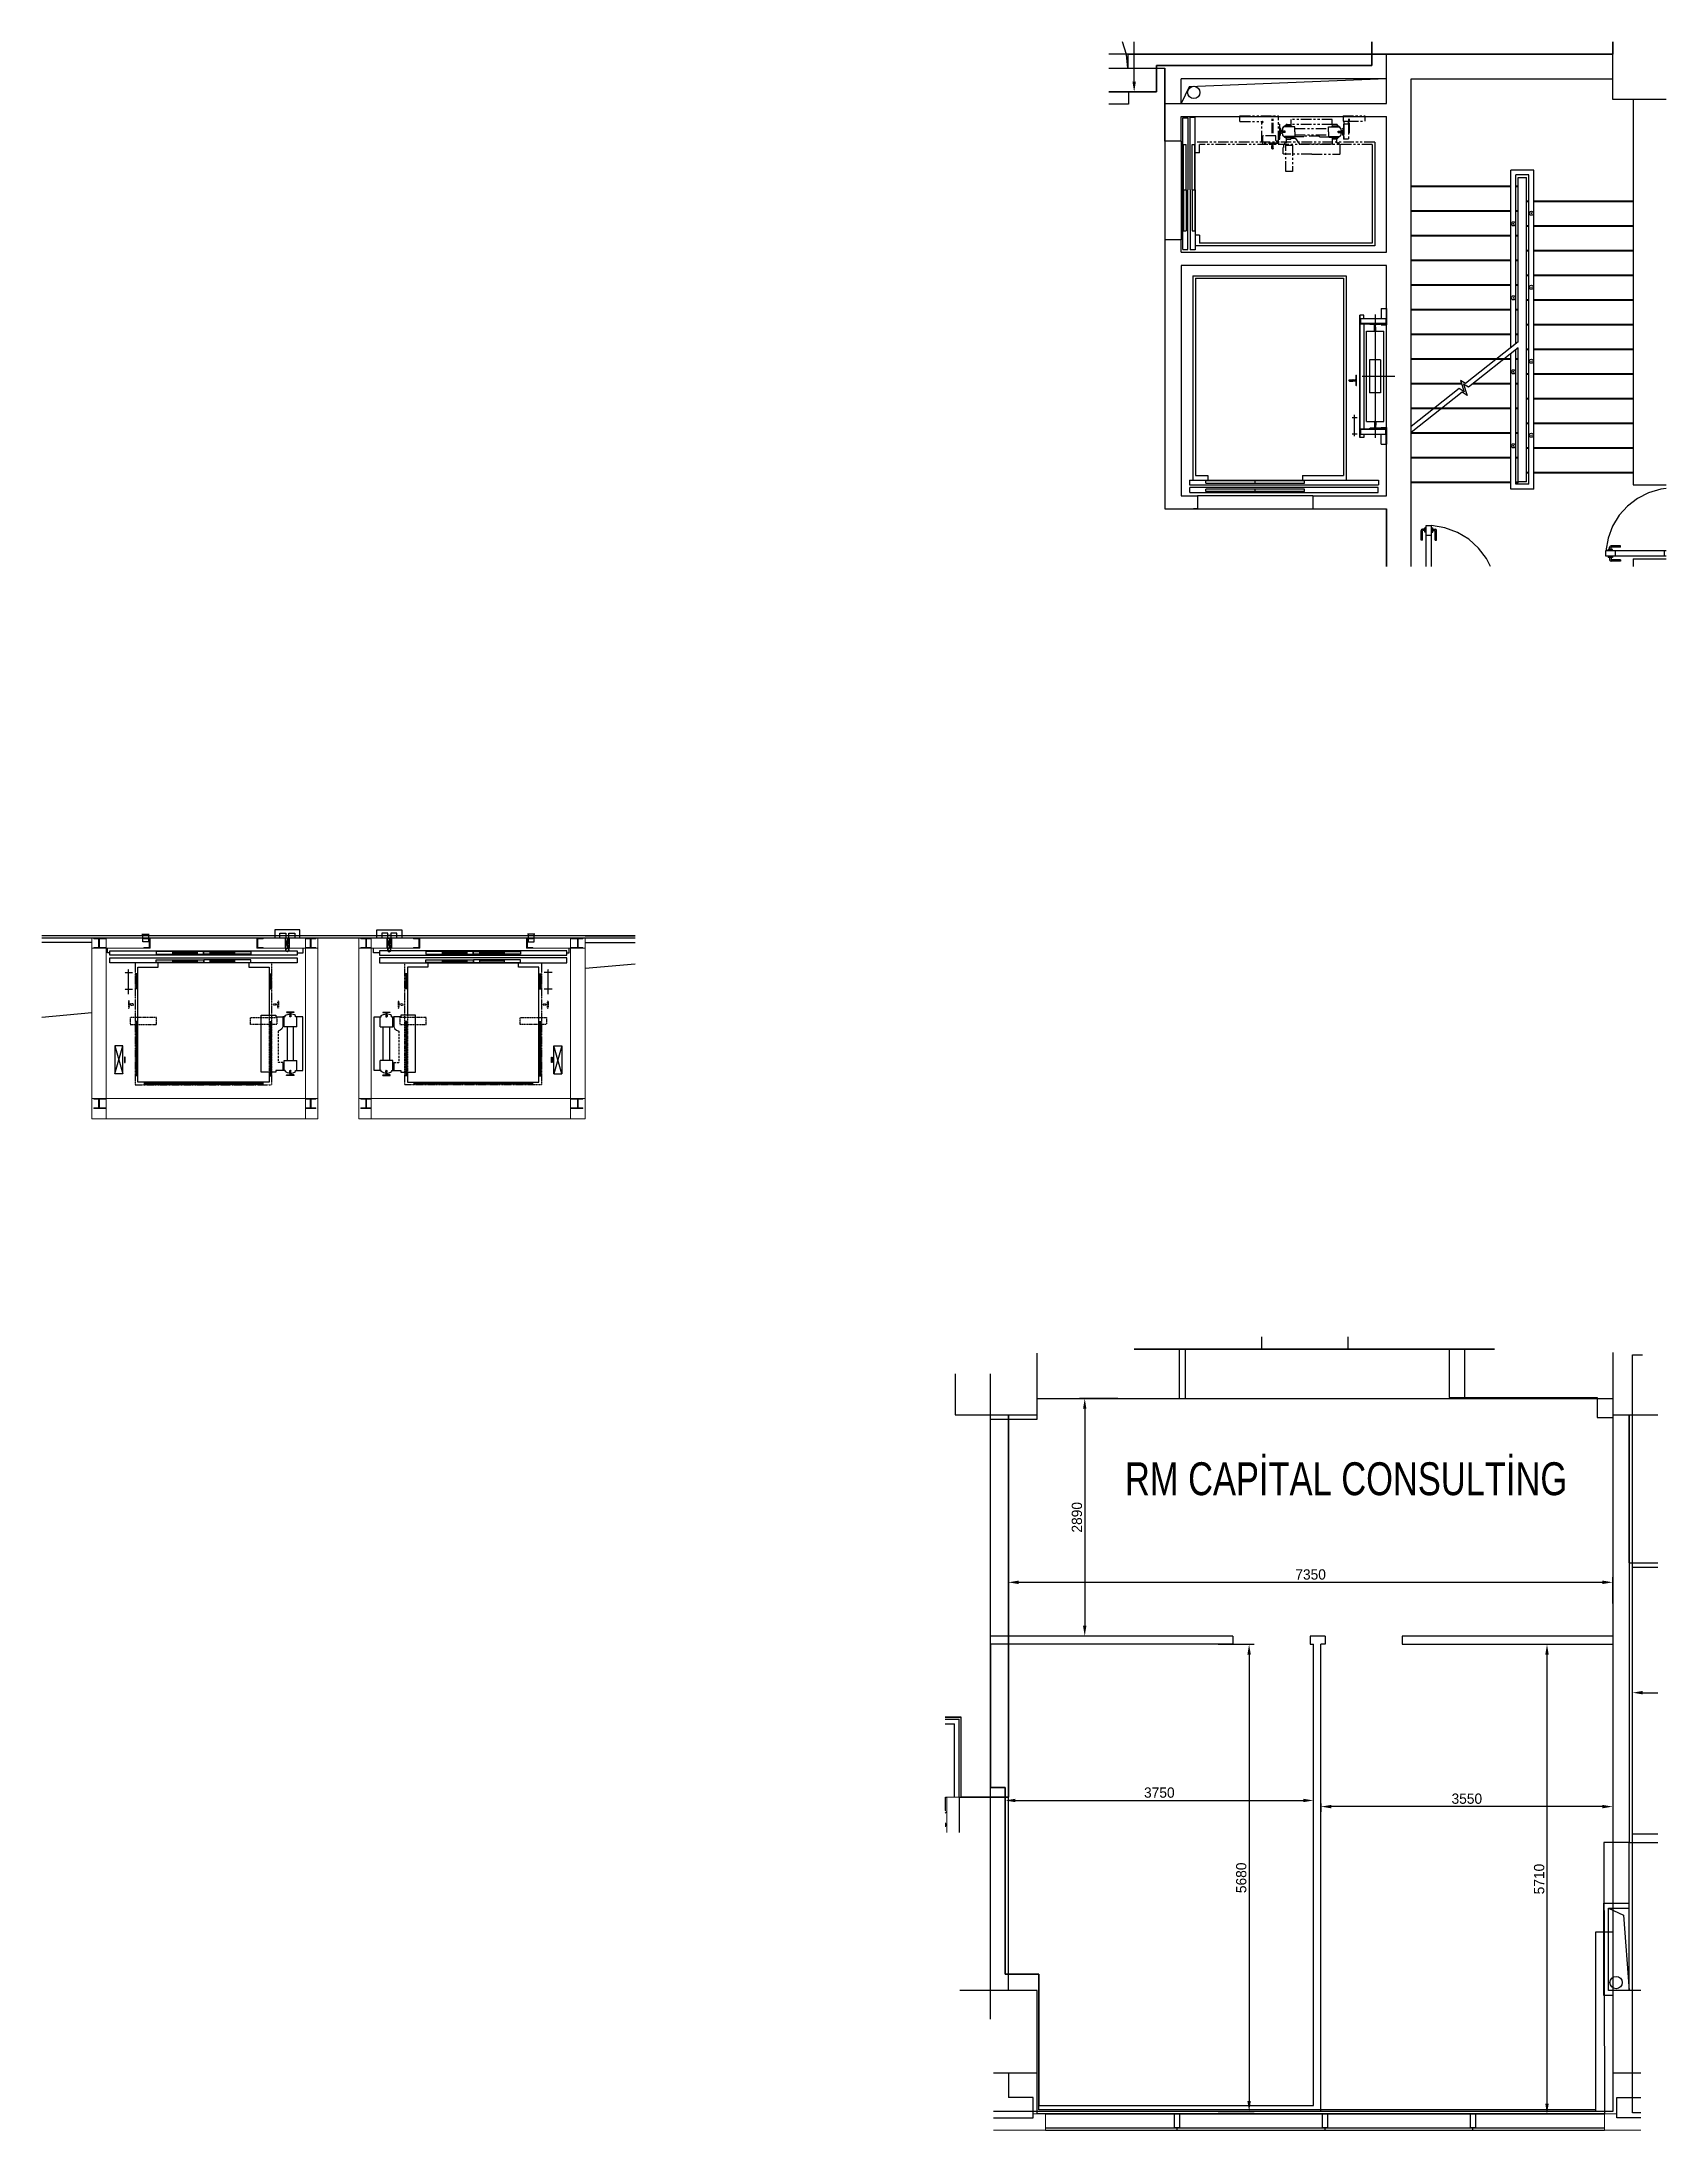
# Model space of a CAD drawing. Header units: millimetres. Extents: x 1372008 to 1391765, y 65986 to 91386.
import ezdxf

# ---------------------------------------------------------------- set-up
doc = ezdxf.new("R2010")
doc.units = ezdxf.units.MM
for name, pattern in [('CENTER2', [1.125, 0.75, -0.125, 0.125, -0.125]), ('DIVIDE', [1.25, 0.5, -0.25, 0, -0.25, 0, -0.25]), ('HIDDEN', [0.375, 0.25, -0.125]), ('HIDDEN2', [4.7625, 3.175, -1.5875]), ('PHANTOM', [2.5, 1.25, -0.25, 0.25, -0.25, 0.25, -0.25]), ('PHANTOMX2', [127, 63.5, -12.7, 12.7, -12.7, 12.7, -12.7])]:
    doc.linetypes.add(name, pattern=pattern)
for name, color, linetype in [('Baca', 7, 'Continuous'), ('Divar-esas', 7, 'Continuous'), ('Kafel', 7, 'Continuous'), ('Lift', 7, 'Continuous'), ('livnestok', 7, 'Continuous'), ('Meheccer', 7, 'Continuous'), ('metal', 7, 'Continuous'), ('OFFICE_BOUNDARY', 3, 'Continuous'), ('Pencere', 7, 'Continuous'), ('Pillekan', 7, 'Continuous'), ('plita 2', 7, 'Continuous'), ('Qapi', 7, 'Continuous'), ('sutun1', 7, 'Continuous'), ('Tavan', 7, 'Continuous')]:
    doc.layers.add(name, color=color, linetype=linetype)
doc.layers.add('Metalkonstruksiya', color=206, linetype='Continuous', lineweight=9)
doc.layers.add('obl. keramogranit', color=138, linetype='Continuous', lineweight=18, true_color=0x005252)
doc.styles.add('Yazilar', font='txt', dxfattribs={"width": 0.75})

msp = doc.modelspace()

# ---------------------------------------------------------------- texts
at = {"color": 0, "transparency": 16777216, "char_height": 125, "attachment_point": 5, "rotation": 90}
for s, insert in [('2890', (1384598, 73441)), ('5680', (1386597, 69056)), ('5710', (1390220, 69041))]:
    msp.add_mtext(s, dxfattribs=dict(at, insert=insert))
at = {"color": 0, "transparency": 16777216, "char_height": 125, "attachment_point": 5}
for s, insert in [('7350', (1387440, 72745)), ('3750', (1385600, 70092)), ('3550', (1389340, 70018))]:
    msp.add_mtext(s, dxfattribs=dict(at, insert=insert))
at = {"layer": 'Divar-esas', "insert": (1385182, 74110), "char_height": 400, "attachment_point": 1, "style": 'Yazilar'}
msp.add_mtext_dynamic_manual_height_columns('{\\f@Arial Unicode MS|b0|i0|c0|p34;RM CAPİTAL CONSULTİNG }', width=5488.74, gutter_width=250, heights=[-497], dxfattribs=at)

# ---------------------------------------------------------------- linework, layer by layer
at = {"color": 0, "lineweight": -2}
for p, q in [((1385294, 90901), (1385294, 91386)), ((1391480, 71308), (1391665, 71308))]:
    msp.add_line(p, q, dxfattribs=at)
for p, q in [((1388185, 91096), (1388185, 91386)), ((1385565, 90776), (1385565, 91096)), ((1385565, 91096), (1388185, 91096)), ((1384985, 90776), (1385225, 90776)), ((1385225, 90776), (1385565, 90776)), ((1385225, 90776), (1385225, 90626)), ((1385225, 90626), (1384985, 90626)), ((1385845, 74886), (1385845, 75486)), ((1385845, 75486), (1386845, 75486)), ((1387895, 75486), (1389125, 75486)), ((1389125, 75486), (1389125, 74896)), ((1384115, 74636), (1384115, 74886)), ((1384115, 74886), (1385845, 74886)), ((1389125, 74896), (1390925, 74896)), ((1390925, 74896), (1390925, 74656)), ((1383565, 74636), (1383565, 74636)), ((1383565, 74636), (1384115, 74636)), ((1390925, 74656), (1391115, 74656)), ((1391115, 74656), (1391115, 71996)), ((1391355, 69586), (1391355, 72836)), ((1391355, 72836), (1391665, 72836)), ((1386495, 71896), (1383545, 71896)), ((1383545, 71896), (1383545, 70156)), ((1387475, 66286), (1387475, 71896)), ((1391115, 71996), (1388555, 71996)), ((1383545, 70156), (1383725, 70156)), ((1383725, 70156), (1383725, 67886)), ((1391665, 69586), (1391355, 69586)), ((1383725, 67886), (1384135, 67886)), ((1384135, 67886), (1384135, 66286)), ((1384135, 66286), (1387475, 66286))]:
    msp.add_line(p, q)
at = {"color": 1, "lineweight": 30}
for p, q in [((1388185, 91386), (1388185, 91096)), ((1388185, 91096), (1385565, 91096)), ((1385565, 91096), (1385565, 90776)), ((1385565, 90776), (1384985, 90776)), ((1385295, 75486), (1389675, 75486)), ((1391115, 75446), (1391115, 66216)), ((1383545, 67336), (1383545, 75186)), ((1391355, 66196), (1391355, 75416)), ((1391355, 75416), (1391475, 75416)), ((1391115, 66216), (1383585, 66216)), ((1391455, 66196), (1391355, 66196))]:
    msp.add_line(p, q, dxfattribs=at)
at = {"color": 18, "true_color": 0x000000}
for p, q in [((1388185, 91386), (1388185, 91096)), ((1388185, 91096), (1385565, 91096)), ((1385565, 91096), (1385565, 90776)), ((1385565, 90776), (1384985, 90776)), ((1385845, 75486), (1389125, 75486)), ((1385845, 74886), (1385845, 75486)), ((1389125, 75486), (1389125, 74896)), ((1384115, 74636), (1384115, 74886)), ((1384115, 74886), (1385845, 74886)), ((1389125, 74896), (1390925, 74896)), ((1390925, 74896), (1390925, 74656)), ((1383545, 70156), (1383545, 74636)), ((1383545, 74636), (1384115, 74636)), ((1390925, 74656), (1391115, 74656)), ((1391115, 74656), (1391115, 68396)), ((1391355, 69586), (1391355, 72836)), ((1391355, 72836), (1391665, 72836)), ((1383725, 70156), (1383545, 70156)), ((1383725, 67886), (1383725, 70156)), ((1391665, 69586), (1391355, 69586)), ((1391115, 68396), (1390905, 68396)), ((1390905, 68396), (1390905, 66236)), ((1384135, 67886), (1383725, 67886)), ((1384135, 66236), (1384135, 67886)), ((1390905, 66236), (1384135, 66236))]:
    msp.add_line(p, q, dxfattribs=at)
at = {"color": 0, "lineweight": -2, "transparency": 16777216}
for p, q in [((1385364, 90776), (1385231, 90776)), ((1385096, 74886), (1384630, 74886)), ((1384693, 74761), (1384693, 72121)), ((1383765, 72393), (1383765, 72713)), ((1383890, 72650), (1390990, 72650)), ((1391115, 72393), (1391115, 72713)), ((1385096, 71996), (1384630, 71996)), ((1386317, 71896), (1386754, 71896)), ((1389866, 71896), (1390377, 71896)), ((1386692, 71771), (1386692, 66341)), ((1390315, 71771), (1390315, 66311)), ((1391355, 71243), (1391355, 71371)), ((1383725, 69053), (1383725, 70059)), ((1383850, 69997), (1387350, 69997)), ((1387475, 69053), (1387475, 70059)), ((1387565, 69959), (1387565, 69860)), ((1390990, 69922), (1387690, 69922)), ((1391115, 69959), (1391115, 69860)), ((1386317, 66216), (1386754, 66216)), ((1389866, 66186), (1390377, 66186))]:
    msp.add_line(p, q, dxfattribs=at)
for points in [[(1386845, 75486), (1386845, 75636)], [(1387895, 75486), (1387895, 75636)], [(1386495, 71996), (1383545, 71996), (1383545, 74636)], [(1386495, 71996), (1386495, 71896)], [(1387615, 71996), (1387435, 71996)], [(1387435, 71996), (1387435, 71896)], [(1387435, 71896), (1387475, 71896)], [(1388555, 71896), (1391115, 71896), (1391115, 68396), (1390905, 68396), (1390905, 66216), (1387565, 66216), (1387565, 71896)], [(1387615, 71896), (1387565, 71896)], [(1387615, 71996), (1387615, 71896)], [(1388555, 71996), (1388555, 71896)]]:
    msp.add_lwpolyline(points)
at = {"color": 0, "transparency": 16777216}
for points in [[(1385273, 90901), (1385315, 90901), (1385294, 90776)], [(1384672, 74761), (1384713, 74761), (1384693, 74886)], [(1383890, 72671), (1383890, 72629), (1383765, 72650)], [(1390990, 72671), (1390990, 72629), (1391115, 72650)], [(1384672, 72121), (1384713, 72121), (1384693, 71996)], [(1386671, 71771), (1386713, 71771), (1386692, 71896)], [(1390294, 71771), (1390336, 71771), (1390315, 71896)], [(1391480, 71329), (1391480, 71287), (1391355, 71308)], [(1383850, 70018), (1383850, 69976), (1383725, 69997)], [(1387350, 70018), (1387350, 69976), (1387475, 69997)], [(1387690, 69943), (1387690, 69902), (1387565, 69922)], [(1390990, 69943), (1390990, 69902), (1391115, 69922)], [(1386671, 66341), (1386713, 66341), (1386692, 66216)], [(1390294, 66311), (1390336, 66311), (1390315, 66186)]]:
    msp.add_solid(points, dxfattribs=at)
at = {"layer": 'Baca'}
for p, q in [((1378615, 80119), (1379223, 80174)), ((1372615, 79575), (1372008, 79520))]:
    msp.add_line(p, q, dxfattribs=at)
for points in [[(1388365, 90936), (1385961, 90838), (1385865, 90636)], [(1391065, 68686), (1391244, 68601), (1391315, 67686)]]:
    msp.add_lwpolyline(points, dxfattribs=at)
at = {"layer": 'Divar-esas'}
for p, q in [((1385215, 91236), (1385215, 91066)), ((1385215, 91236), (1388365, 91236)), ((1385215, 91066), (1385665, 91066)), ((1385665, 90636), (1385665, 91066)), ((1388365, 90936), (1385865, 90936)), ((1385865, 90636), (1385865, 90936))]:
    msp.add_line(p, q, dxfattribs=at)
at = {"layer": 'Kafel'}
msp.add_line((1384985, 91066), (1385215, 91066), dxfattribs=at)
at = {"layer": 'Lift'}
for p, q in [((1385885, 90461), (1385945, 90461)), ((1385885, 88861), (1385885, 90461)), ((1385945, 90461), (1385945, 89586)), ((1386035, 90466), (1385975, 90466)), ((1385975, 89586), (1385975, 90466)), ((1386035, 89586), (1386035, 90466)), ((1386581, 90416), (1386581, 90486)), ((1385894, 89586), (1385894, 90136)), ((1385894, 90136), (1385926, 90136)), ((1385926, 89586), (1385926, 90136)), ((1385999, 90136), (1386031, 90136)), ((1385999, 89586), (1385999, 90136)), ((1386031, 89586), (1386031, 90136)), ((1386090, 90036), (1386035, 90036)), ((1386090, 90036), (1386090, 90136)), ((1388190, 90136), (1388190, 88936)), ((1388220, 90167), (1388220, 88905)), ((1385894, 89586), (1385894, 89086)), ((1385894, 89586), (1385926, 89586)), ((1385926, 89586), (1385926, 89086)), ((1385945, 88861), (1385945, 89586)), ((1385975, 89586), (1385975, 88856)), ((1385999, 89586), (1386031, 89586)), ((1385999, 89586), (1385999, 89086)), ((1386031, 89586), (1386031, 89086)), ((1386035, 89586), (1386035, 88856)), ((1385894, 89086), (1385926, 89086)), ((1385999, 89086), (1386031, 89086)), ((1386090, 89036), (1386035, 89036)), ((1388220, 88905), (1386035, 88905)), ((1386090, 89036), (1386090, 88936)), ((1388190, 88936), (1386090, 88936)), ((1385885, 88861), (1385945, 88861)), ((1386035, 88856), (1385975, 88856)), ((1386009, 88541), (1386009, 86056)), ((1386009, 88541), (1387871, 88541)), ((1386040, 88511), (1386040, 86111)), ((1386040, 88511), (1387840, 88511)), ((1387840, 88511), (1387840, 86111)), ((1387871, 88541), (1387871, 86056)), ((1388300, 88142), (1388300, 88022)), ((1388300, 88142), (1388365, 88142)), ((1388359, 88142), (1388359, 87942)), ((1388365, 88142), (1388365, 87942)), ((1388089, 88063), (1388039, 88063)), ((1388039, 86573), (1388039, 88063)), ((1388042, 86573), (1388042, 88063)), ((1388049, 88022), (1388355, 88022)), ((1388049, 87957), (1388049, 88022)), ((1388049, 87963), (1388355, 87963)), ((1388049, 87957), (1388355, 87957)), ((1388089, 88022), (1388089, 88063)), ((1388089, 87957), (1388089, 86679)), ((1388161, 87957), (1388288, 87957)), ((1388161, 87953), (1388161, 87957)), ((1388213, 87947), (1388164, 87949)), ((1388216, 87869), (1388216, 87913)), ((1388219, 87917), (1388219, 87940)), ((1388224, 88068), (1388224, 86568)), ((1388229, 87917), (1388229, 87940)), ((1388232, 87869), (1388232, 87913)), ((1388284, 87949), (1388236, 87947)), ((1388288, 87953), (1388288, 87957)), ((1388300, 87957), (1388300, 87942)), ((1388300, 87942), (1388365, 87942)), ((1388355, 88022), (1388355, 87957)), ((1388119, 87868), (1388329, 87868)), ((1388119, 86768), (1388119, 87868)), ((1388217, 87868), (1388216, 87869)), ((1388231, 87868), (1388217, 87868)), ((1388231, 87868), (1388217, 87868)), ((1388231, 87868), (1388232, 87869)), ((1388329, 86768), (1388329, 87868)), ((1388158, 87518), (1388158, 87118)), ((1388291, 87518), (1388158, 87518)), ((1388291, 87518), (1388291, 87118)), ((1387910, 87275), (1387911, 87276)), ((1387910, 87275), (1387910, 87261)), ((1387910, 87275), (1387910, 87261)), ((1387910, 87261), (1387910, 87275)), ((1387910, 87261), (1387911, 87260)), ((1387911, 87276), (1387955, 87276)), ((1387911, 87260), (1387955, 87260)), ((1387959, 87273), (1387981, 87273)), ((1387959, 87263), (1387981, 87263)), ((1387991, 87328), (1387988, 87280)), ((1387988, 87257), (1387991, 87209)), ((1387995, 87332), (1387999, 87332)), ((1387995, 87205), (1387999, 87205)), ((1387999, 87205), (1387999, 87332)), ((1388069, 87318), (1388465, 87318)), ((1388291, 87118), (1388158, 87118)), ((1387945, 86818), (1388005, 86818)), ((1387945, 86618), (1388005, 86618)), ((1387975, 86588), (1387975, 86849)), ((1388049, 86614), (1388049, 86679)), ((1388049, 86679), (1388355, 86679)), ((1388049, 86673), (1388355, 86673)), ((1388049, 86614), (1388355, 86614)), ((1388089, 86614), (1388089, 86573)), ((1388119, 86768), (1388329, 86768)), ((1388161, 86684), (1388161, 86679)), ((1388161, 86679), (1388288, 86679)), ((1388213, 86690), (1388164, 86688)), ((1388217, 86768), (1388216, 86768)), ((1388216, 86768), (1388216, 86724)), ((1388231, 86768), (1388217, 86768)), ((1388231, 86768), (1388217, 86768)), ((1388219, 86719), (1388219, 86697)), ((1388229, 86719), (1388229, 86697)), ((1388231, 86768), (1388232, 86768)), ((1388232, 86768), (1388232, 86724)), ((1388284, 86688), (1388236, 86690)), ((1388288, 86684), (1388288, 86679)), ((1388300, 86694), (1388365, 86694)), ((1388300, 86679), (1388300, 86694)), ((1388300, 86494), (1388300, 86614)), ((1388355, 86614), (1388355, 86679)), ((1388359, 86494), (1388359, 86694)), ((1388365, 86694), (1388365, 86494)), ((1388089, 86573), (1388039, 86573)), ((1388300, 86494), (1388365, 86494)), ((1386040, 86111), (1386190, 86111)), ((1386190, 86111), (1386190, 86056)), ((1387340, 86111), (1387840, 86111)), ((1387340, 86111), (1387340, 86056)), ((1385965, 86056), (1385965, 85996)), ((1385965, 86056), (1388265, 86056)), ((1385965, 85996), (1388265, 85996)), ((1385970, 85906), (1385970, 85966)), ((1388260, 85966), (1385970, 85966)), ((1385970, 85906), (1388260, 85906)), ((1386165, 86020), (1386165, 86052)), ((1386165, 86052), (1387365, 86052)), ((1386165, 86020), (1387365, 86020)), ((1387365, 85947), (1386165, 85947)), ((1386165, 85915), (1386165, 85947)), ((1387365, 85915), (1386165, 85915)), ((1386765, 86020), (1386765, 86052)), ((1386765, 85915), (1386765, 85947)), ((1387365, 86020), (1387365, 86052)), ((1387365, 85915), (1387365, 85947)), ((1388260, 85906), (1388260, 85966)), ((1388265, 86056), (1388265, 85996)), ((1373226, 80534), (1373314, 80534)), ((1378004, 80534), (1377916, 80534)), ((1372808, 80304), (1372808, 80361)), ((1372835, 80304), (1372808, 80304)), ((1373599, 80322), (1373599, 80290)), ((1373599, 80309), (1373899, 80309)), ((1373599, 80306), (1373899, 80306)), ((1373599, 80304), (1373899, 80304)), ((1373899, 80322), (1373899, 80290)), ((1374051, 80322), (1374051, 80290)), ((1374351, 80309), (1374051, 80309)), ((1374051, 80306), (1374351, 80306)), ((1374351, 80304), (1374051, 80304)), ((1374351, 80322), (1374351, 80290)), ((1374976, 80338), (1374976, 80361)), ((1374977, 80515), (1375012, 80515)), ((1374995, 80486), (1374995, 80361)), ((1375014, 80338), (1375014, 80361)), ((1376216, 80338), (1376216, 80361)), ((1376253, 80515), (1376218, 80515)), ((1376236, 80486), (1376236, 80361)), ((1376254, 80338), (1376254, 80361)), ((1376879, 80322), (1376879, 80290)), ((1376879, 80309), (1377179, 80309)), ((1377179, 80306), (1376879, 80306)), ((1376879, 80304), (1377179, 80304)), ((1377179, 80322), (1377179, 80290)), ((1377331, 80322), (1377331, 80290)), ((1377631, 80309), (1377331, 80309)), ((1377631, 80306), (1377331, 80306)), ((1377631, 80304), (1377331, 80304)), ((1377631, 80322), (1377631, 80290)), ((1378395, 80304), (1378423, 80304)), ((1378423, 80304), (1378423, 80361)), ((1373175, 80051), (1373144, 80051)), ((1373155, 80051), (1373155, 79867)), ((1373160, 80051), (1373160, 79867)), ((1373165, 80051), (1373165, 79867)), ((1373599, 80222), (1373599, 80190)), ((1373599, 80209), (1373899, 80209)), ((1373599, 80206), (1373899, 80206)), ((1373599, 80204), (1373899, 80204)), ((1373899, 80222), (1373899, 80190)), ((1374051, 80222), (1374051, 80190)), ((1374351, 80209), (1374051, 80209)), ((1374051, 80206), (1374351, 80206)), ((1374351, 80204), (1374051, 80204)), ((1374351, 80222), (1374351, 80190)), ((1374775, 80051), (1374806, 80051)), ((1374786, 80051), (1374786, 79867)), ((1374791, 80051), (1374791, 79867)), ((1374796, 80051), (1374796, 79867)), ((1376455, 80051), (1376424, 80051)), ((1376435, 80051), (1376435, 79867)), ((1376440, 80051), (1376440, 79867)), ((1376445, 80051), (1376445, 79867)), ((1376879, 80222), (1376879, 80190)), ((1376879, 80209), (1377179, 80209)), ((1377179, 80206), (1376879, 80206)), ((1376879, 80204), (1377179, 80204)), ((1377179, 80222), (1377179, 80190)), ((1377331, 80222), (1377331, 80190)), ((1377631, 80209), (1377331, 80209)), ((1377631, 80206), (1377331, 80206)), ((1377631, 80204), (1377331, 80204)), ((1377631, 80222), (1377631, 80190)), ((1378055, 80051), (1378086, 80051)), ((1378066, 80051), (1378066, 79867)), ((1378071, 80051), (1378071, 79867)), ((1378076, 80051), (1378076, 79867)), ((1373175, 79867), (1373144, 79867)), ((1374775, 79867), (1374806, 79867)), ((1376455, 79867), (1376424, 79867)), ((1378055, 79867), (1378086, 79867)), ((1373175, 79471), (1373144, 79471)), ((1373155, 79471), (1373155, 78811)), ((1373160, 79471), (1373160, 78811)), ((1373165, 79471), (1373165, 78811)), ((1374775, 79471), (1374806, 79471)), ((1374786, 79471), (1374786, 78811)), ((1374791, 79471), (1374791, 78811)), ((1374796, 79471), (1374796, 78811)), ((1376455, 79471), (1376424, 79471)), ((1376435, 79471), (1376435, 78811)), ((1376440, 79471), (1376440, 78811)), ((1376445, 79471), (1376445, 78811)), ((1378055, 79471), (1378086, 79471)), ((1378066, 79471), (1378066, 78811)), ((1378071, 79471), (1378071, 78811)), ((1378076, 79471), (1378076, 78811)), ((1373175, 78811), (1373144, 78811)), ((1374775, 78811), (1374806, 78811)), ((1376455, 78811), (1376424, 78811)), ((1378055, 78811), (1378086, 78811)), ((1373255, 78731), (1373255, 78701)), ((1373255, 78721), (1374695, 78721)), ((1373255, 78716), (1374695, 78716)), ((1373255, 78711), (1374695, 78711)), ((1374695, 78731), (1374695, 78701)), ((1376535, 78731), (1376535, 78701)), ((1377975, 78721), (1376535, 78721)), ((1377975, 78716), (1376535, 78716)), ((1377975, 78711), (1376535, 78711)), ((1377975, 78731), (1377975, 78701))]:
    msp.add_line(p, q, dxfattribs=at)
at = {"layer": 'Lift', "linetype": 'PHANTOMX2', "ltscale": 2}
for p, q in [((1386581, 90486), (1387051, 90486)), ((1386973, 90273), (1386973, 90486)), ((1386983, 90273), (1386983, 90486)), ((1387051, 90178), (1387051, 90486)), ((1387703, 90442), (1387203, 90442)), ((1387203, 90376), (1387203, 90442)), ((1387703, 90376), (1387703, 90442)), ((1387835, 90486), (1387835, 90421)), ((1387835, 90486), (1388100, 90486)), ((1387903, 90273), (1387903, 90486)), ((1387913, 90273), (1387913, 90486)), ((1388100, 90486), (1388100, 90421)), ((1386581, 90416), (1386856, 90416)), ((1386846, 90406), (1386856, 90406)), ((1386846, 90178), (1386846, 90406)), ((1386846, 90178), (1386858, 90178)), ((1387018, 90243), (1386858, 90243)), ((1386858, 90148), (1386858, 90243)), ((1387018, 90185), (1387018, 90243)), ((1387053, 90178), (1387025, 90178)), ((1387026, 90178), (1387051, 90178)), ((1387051, 90385), (1387066, 90385)), ((1387051, 90200), (1387066, 90200)), ((1387053, 90148), (1387053, 90178)), ((1387062, 90385), (1387062, 90200)), ((1387066, 90200), (1387066, 90385)), ((1387066, 90292), (1387066, 90337)), ((1387066, 90337), (1387067, 90337)), ((1387066, 90292), (1387066, 90248)), ((1387066, 90248), (1387067, 90248)), ((1387075, 90329), (1387077, 90301)), ((1387075, 90255), (1387077, 90284)), ((1387091, 90296), (1387082, 90296)), ((1387091, 90288), (1387082, 90288)), ((1387095, 90300), (1387091, 90296)), ((1387095, 90284), (1387091, 90288)), ((1387098, 90317), (1387093, 90317)), ((1387093, 90311), (1387093, 90317)), ((1387096, 90311), (1387093, 90311)), ((1387099, 90274), (1387094, 90274)), ((1387094, 90268), (1387094, 90274)), ((1387098, 90268), (1387094, 90268)), ((1387127, 90300), (1387095, 90300)), ((1387127, 90284), (1387095, 90284)), ((1387096, 90311), (1387096, 90301)), ((1387129, 90301), (1387096, 90301)), ((1387098, 90332), (1387128, 90362)), ((1387098, 90332), (1387098, 90317)), ((1387098, 90268), (1387098, 90252)), ((1387098, 90252), (1387128, 90222)), ((1387129, 90284), (1387099, 90284)), ((1387099, 90277), (1387099, 90284)), ((1387099, 90274), (1387099, 90277)), ((1387248, 90350), (1387105, 90350)), ((1387105, 90339), (1387105, 90350)), ((1387105, 90245), (1387105, 90235)), ((1387248, 90235), (1387105, 90235)), ((1387127, 90300), (1387128, 90299)), ((1387127, 90284), (1387128, 90285)), ((1387208, 90362), (1387128, 90362)), ((1387128, 90292), (1387128, 90299)), ((1387128, 90292), (1387128, 90285)), ((1387208, 90222), (1387128, 90222)), ((1387129, 90284), (1387129, 90301)), ((1387138, 90362), (1387138, 90367)), ((1387138, 90217), (1387138, 90222)), ((1387148, 90158), (1387148, 90216)), ((1387153, 90382), (1387198, 90382)), ((1387153, 90221), (1387157, 90221)), ((1387153, 90202), (1387198, 90202)), ((1387157, 90224), (1387157, 90221)), ((1387157, 90224), (1387241, 90224)), ((1387198, 90382), (1387198, 90376)), ((1387203, 90376), (1387198, 90376)), ((1387261, 90208), (1387198, 90208)), ((1387198, 90208), (1387198, 90202)), ((1387703, 90382), (1387203, 90382)), ((1387203, 90376), (1387203, 90382)), ((1387208, 90362), (1387208, 90350)), ((1387208, 90235), (1387208, 90222)), ((1387241, 90224), (1387241, 90229)), ((1387241, 90229), (1387242, 90229)), ((1387358, 90229), (1387242, 90229)), ((1387248, 90292), (1387248, 90350)), ((1387248, 90330), (1387658, 90330)), ((1387248, 90292), (1387248, 90235)), ((1387248, 90255), (1387658, 90255)), ((1387308, 90142), (1387261, 90208)), ((1387548, 90237), (1387358, 90237)), ((1387358, 90229), (1387358, 90237)), ((1387548, 90229), (1387548, 90237)), ((1387548, 90229), (1387665, 90229)), ((1387658, 90292), (1387658, 90350)), ((1387658, 90350), (1387801, 90350)), ((1387658, 90292), (1387658, 90235)), ((1387658, 90235), (1387801, 90235)), ((1387665, 90224), (1387665, 90229)), ((1387665, 90229), (1387665, 90229)), ((1387749, 90224), (1387665, 90224)), ((1387698, 90362), (1387698, 90350)), ((1387698, 90362), (1387778, 90362)), ((1387698, 90235), (1387698, 90222)), ((1387698, 90222), (1387778, 90222)), ((1387703, 90376), (1387703, 90382)), ((1387703, 90376), (1387708, 90376)), ((1387703, 90208), (1387703, 90142)), ((1387708, 90208), (1387703, 90208)), ((1387708, 90382), (1387708, 90376)), ((1387753, 90382), (1387708, 90382)), ((1387708, 90208), (1387708, 90202)), ((1387753, 90202), (1387708, 90202)), ((1387749, 90224), (1387749, 90221)), ((1387753, 90221), (1387749, 90221)), ((1387758, 90158), (1387758, 90216)), ((1387768, 90362), (1387768, 90367)), ((1387768, 90217), (1387768, 90222)), ((1387777, 90301), (1387810, 90301)), ((1387777, 90284), (1387777, 90301)), ((1387777, 90284), (1387807, 90284)), ((1387808, 90332), (1387778, 90362)), ((1387779, 90300), (1387778, 90299)), ((1387778, 90292), (1387778, 90299)), ((1387778, 90292), (1387778, 90285)), ((1387779, 90284), (1387778, 90285)), ((1387808, 90252), (1387778, 90222)), ((1387779, 90300), (1387812, 90300)), ((1387779, 90284), (1387812, 90284)), ((1387801, 90339), (1387801, 90350)), ((1387801, 90245), (1387801, 90235)), ((1387807, 90277), (1387807, 90284)), ((1387807, 90274), (1387807, 90277)), ((1387807, 90274), (1387812, 90274)), ((1387808, 90332), (1387808, 90317)), ((1387808, 90317), (1387813, 90317)), ((1387808, 90268), (1387808, 90252)), ((1387808, 90268), (1387812, 90268)), ((1387810, 90311), (1387810, 90301)), ((1387810, 90311), (1387813, 90311)), ((1387812, 90300), (1387816, 90296)), ((1387812, 90284), (1387816, 90288)), ((1387812, 90268), (1387812, 90274)), ((1387813, 90311), (1387813, 90317)), ((1387816, 90296), (1387824, 90296)), ((1387816, 90288), (1387824, 90288)), ((1387832, 90329), (1387829, 90301)), ((1387832, 90255), (1387829, 90284)), ((1387835, 90421), (1387845, 90421)), ((1387840, 90385), (1387840, 90200)), ((1387845, 90385), (1387840, 90385)), ((1387840, 90292), (1387840, 90337)), ((1387840, 90337), (1387840, 90337)), ((1387840, 90292), (1387840, 90248)), ((1387840, 90248), (1387840, 90248)), ((1387900, 90200), (1387840, 90200)), ((1387845, 90421), (1387845, 90385)), ((1387845, 90421), (1387895, 90421)), ((1387845, 90200), (1387845, 90385)), ((1387895, 90385), (1387845, 90385)), ((1387845, 90385), (1387845, 90202)), ((1387895, 90421), (1388100, 90421)), ((1387895, 90401), (1387895, 90385)), ((1387900, 90385), (1387895, 90385)), ((1387900, 90385), (1387900, 90200)), ((1387905, 90411), (1387910, 90411)), ((1387910, 90421), (1387910, 90411)), ((1388220, 90167), (1386035, 90167)), ((1388190, 90136), (1386090, 90136)), ((1387053, 90153), (1386858, 90153)), ((1387053, 90148), (1386858, 90148)), ((1386978, 90148), (1386934, 90148)), ((1386934, 90148), (1386934, 90148)), ((1386941, 90140), (1386970, 90138)), ((1386970, 90120), (1386974, 90124)), ((1386970, 90087), (1386970, 90120)), ((1386970, 90087), (1386971, 90086)), ((1386978, 90086), (1386971, 90086)), ((1386974, 90124), (1386974, 90133)), ((1386978, 90148), (1387023, 90148)), ((1386978, 90086), (1386985, 90086)), ((1386982, 90124), (1386982, 90133)), ((1386986, 90120), (1386982, 90124)), ((1386986, 90087), (1386985, 90086)), ((1386986, 90087), (1386986, 90120)), ((1387015, 90140), (1386987, 90138)), ((1387023, 90148), (1387023, 90148)), ((1387111, 90101), (1387108, 90101)), ((1387108, 90024), (1387108, 90101)), ((1387111, 90024), (1387108, 90024)), ((1387111, 90143), (1387111, 90119)), ((1387111, 90143), (1387121, 90143)), ((1387111, 90119), (1387111, 90101)), ((1387111, 90024), (1387111, 90021)), ((1387453, 90021), (1387111, 90021)), ((1387148, 90158), (1387136, 90158)), ((1387703, 90142), (1387308, 90142)), ((1387453, 90021), (1387795, 90021)), ((1387758, 90158), (1387771, 90158)), ((1387795, 90143), (1387786, 90143)), ((1387795, 90143), (1387795, 90119)), ((1387795, 90119), (1387795, 90101)), ((1387795, 90101), (1387798, 90101)), ((1387795, 90024), (1387795, 90021)), ((1387795, 90024), (1387798, 90024)), ((1387798, 90024), (1387798, 90101))]:
    msp.add_line(p, q, dxfattribs=at)
at = {"layer": 'Lift', "linetype": 'CENTER2'}
for p, q in [((1375020, 80361), (1374970, 80486)), ((1374970, 80361), (1375020, 80486)), ((1376210, 80361), (1376260, 80486)), ((1376260, 80361), (1376210, 80486)), ((1373017, 80066), (1373112, 80066)), ((1373064, 79803), (1373064, 80106)), ((1378214, 80066), (1378119, 80066)), ((1378166, 79803), (1378166, 80106)), ((1373017, 79866), (1373112, 79866)), ((1378214, 79866), (1378119, 79866))]:
    msp.add_line(p, q, dxfattribs=at)
at = {"layer": 'Lift', "linetype": 'HIDDEN', "ltscale": 10}
for p, q in [((1374976, 80361), (1374976, 80486)), ((1375014, 80361), (1375014, 80486)), ((1376216, 80361), (1376216, 80486)), ((1376254, 80361), (1376254, 80486))]:
    msp.add_line(p, q, dxfattribs=at)
at = {"layer": 'Lift', "linetype": 'Continuous'}
for p, q in [((1373175, 78731), (1373175, 80131)), ((1373175, 80131), (1373425, 80131)), ((1373425, 80131), (1373425, 80186)), ((1377805, 80131), (1377805, 80186)), ((1378055, 80131), (1377805, 80131)), ((1378055, 78731), (1378055, 80131)), ((1374775, 78859), (1374775, 78731)), ((1376455, 78859), (1376455, 78731)), ((1374775, 78731), (1373175, 78731)), ((1376455, 78731), (1378055, 78731))]:
    msp.add_line(p, q, dxfattribs=at)
at = {"layer": 'Lift', "linetype": 'PHANTOM', "ltscale": 0.5}
for p, q in [((1374806, 79543), (1374806, 80186)), ((1376424, 79543), (1376424, 80186))]:
    msp.add_line(p, q, dxfattribs=at)
at = {"layer": 'Lift', "linetype": 'HIDDEN'}
for p, q in [((1374775, 79543), (1374775, 78859)), ((1374806, 78859), (1374806, 79543)), ((1376424, 78859), (1376424, 79543)), ((1376455, 79543), (1376455, 78859))]:
    msp.add_line(p, q, dxfattribs=at)
at = {"layer": 'Lift', "linetype": 'ByBlock'}
for p, q in [((1374968, 79526), (1374941, 79526)), ((1374941, 79526), (1374941, 79434)), ((1374954, 79406), (1374954, 79526)), ((1374968, 79526), (1374968, 79542)), ((1375076, 79586), (1374986, 79586)), ((1374986, 79586), (1374986, 79584)), ((1374988, 79582), (1375024, 79578)), ((1375023, 79549), (1375023, 79530)), ((1375026, 79551), (1375025, 79551)), ((1375035, 79526), (1375027, 79526)), ((1375028, 79574), (1375028, 79553)), ((1375034, 79574), (1375034, 79553)), ((1375037, 79551), (1375036, 79551)), ((1375074, 79582), (1375038, 79578)), ((1375039, 79549), (1375039, 79530)), ((1375076, 79586), (1375076, 79584)), ((1375108, 79406), (1375108, 79526)), ((1376122, 79406), (1376122, 79526)), ((1376154, 79586), (1376244, 79586)), ((1376154, 79586), (1376154, 79584)), ((1376156, 79582), (1376192, 79578)), ((1376191, 79549), (1376191, 79530)), ((1376193, 79551), (1376194, 79551)), ((1376195, 79526), (1376203, 79526)), ((1376196, 79574), (1376196, 79553)), ((1376202, 79574), (1376202, 79553)), ((1376204, 79551), (1376205, 79551)), ((1376242, 79582), (1376206, 79578)), ((1376207, 79549), (1376207, 79530)), ((1376244, 79586), (1376244, 79584)), ((1376263, 79526), (1376263, 79542)), ((1376263, 79526), (1376289, 79526)), ((1376276, 79406), (1376276, 79526)), ((1376289, 79526), (1376289, 79434)), ((1375108, 79406), (1374954, 79406)), ((1374991, 79406), (1374991, 78996)), ((1375071, 78996), (1375071, 79406)), ((1376122, 79406), (1376276, 79406)), ((1376159, 78996), (1376159, 79406)), ((1376239, 79406), (1376239, 78996)), ((1374954, 78996), (1375108, 78996)), ((1374954, 78876), (1374954, 78996)), ((1375108, 78876), (1375108, 78996)), ((1376276, 78996), (1376122, 78996)), ((1376122, 78876), (1376122, 78996)), ((1376276, 78876), (1376276, 78996)), ((1374941, 78974), (1374941, 78876)), ((1374968, 78876), (1374941, 78876)), ((1374968, 78876), (1374968, 78861)), ((1374986, 78816), (1374986, 78819)), ((1375076, 78816), (1374986, 78816)), ((1374988, 78821), (1375024, 78824)), ((1375023, 78854), (1375023, 78872)), ((1375026, 78852), (1375025, 78852)), ((1375035, 78876), (1375027, 78876)), ((1375028, 78828), (1375028, 78850)), ((1375034, 78828), (1375034, 78850)), ((1375037, 78852), (1375036, 78852)), ((1375074, 78821), (1375038, 78824)), ((1375039, 78854), (1375039, 78872)), ((1375076, 78816), (1375076, 78819)), ((1376154, 78816), (1376154, 78819)), ((1376154, 78816), (1376244, 78816)), ((1376156, 78821), (1376192, 78824)), ((1376191, 78854), (1376191, 78872)), ((1376193, 78852), (1376194, 78852)), ((1376195, 78876), (1376203, 78876)), ((1376196, 78828), (1376196, 78850)), ((1376202, 78828), (1376202, 78850)), ((1376204, 78852), (1376205, 78852)), ((1376242, 78821), (1376206, 78824)), ((1376207, 78854), (1376207, 78872)), ((1376244, 78816), (1376244, 78819)), ((1376263, 78876), (1376289, 78876)), ((1376263, 78876), (1376263, 78861)), ((1376289, 78974), (1376289, 78876))]:
    msp.add_line(p, q, dxfattribs=at)
at = {"layer": 'Lift', "linetype": 'HIDDEN', "ltscale": 100}
for p, q in [((1374881, 79355), (1374881, 78974)), ((1376349, 79355), (1376349, 78974)), ((1374941, 78974), (1374881, 78974)), ((1376289, 78974), (1376349, 78974))]:
    msp.add_line(p, q, dxfattribs=at)
at = {"layer": 'Lift', "linetype": 'PHANTOMX2', "ltscale": 2}
msp.add_lwpolyline([(1387137, 89807), (1387137, 90127), (1387220, 90127), (1387220, 89807)], close=True, dxfattribs=at)
at = {"layer": 'Lift', "extrusion": (0, 0, -1), "const_width": 13.1}
msp.add_lwpolyline([(-1373226, 80534), (-1373314, 80534)], dxfattribs=at)
at = {"layer": 'Lift', "extrusion": (0, 0, -1)}
for points in [[(-1373305, 80527), (-1373305, 80441), (-1373305, 80441), (-1373235, 80441), (-1373235, 80534)], [(-1374902, 80486), (-1374902, 80547), (-1374977, 80547), (-1374977, 80486)], [(-1375012, 80486), (-1375012, 80547), (-1375087, 80547), (-1375087, 80486)], [(-1375115, 80304), (-1375188, 80304), (-1375188, 80361)]]:
    msp.add_lwpolyline(points, dxfattribs=at)
at = {"layer": 'Lift', "ltscale": 2, "extrusion": (0, 0, -1)}
msp.add_lwpolyline([(-1375148, 80486), (-1375148, 80586), (-1374841, 80586), (-1374841, 80486)], dxfattribs=at)
at = {"layer": 'Lift', "ltscale": 2}
msp.add_lwpolyline([(1376082, 80486), (1376082, 80586), (1376389, 80586), (1376389, 80486)], dxfattribs=at)
at = {"layer": 'Lift'}
for points in [[(1376218, 80486), (1376218, 80547), (1376143, 80547), (1376143, 80486)], [(1376328, 80486), (1376328, 80547), (1376253, 80547), (1376253, 80486)], [(1377925, 80527), (1377925, 80441), (1377925, 80441), (1377995, 80441), (1377995, 80534)], [(1376115, 80304), (1376042, 80304), (1376042, 80361)]]:
    msp.add_lwpolyline(points, dxfattribs=at)
at = {"layer": 'Lift', "const_width": 13.1}
msp.add_lwpolyline([(1378004, 80534), (1377916, 80534)], dxfattribs=at)
at = {"layer": 'Lift', "linetype": 'Continuous', "extrusion": (0, 0, -1)}
for points in [[(-1375115, 80331), (-1375115, 80276), (-1372835, 80276), (-1372835, 80331), (-1375115, 80331)], [(-1375020, 80486), (-1375020, 80486), (-1374970, 80486), (-1374970, 80361), (-1375020, 80361), (-1375020, 80486)], [(-1375115, 80246), (-1375115, 80186), (-1372835, 80186), (-1372835, 80246), (-1375115, 80246)], [(-1374525, 80186), (-1374525, 80131), (-1374775, 80131), (-1374775, 79543)], [(-1372993, 78836), (-1372993, 79176), (-1372897, 79176), (-1372993, 78836), (-1372897, 78836), (-1372993, 79176), (-1372897, 79176), (-1372897, 78836)]]:
    msp.add_lwpolyline(points, dxfattribs=at)
for points in [[(-1373400, 80290), (-1373973, 80290), (-1373973, 80322), (-1373400, 80322)], [(-1374550, 80290), (-1373978, 80290), (-1373978, 80322), (-1374550, 80322)], [(-1373400, 80222), (-1373973, 80222), (-1373973, 80190), (-1373400, 80190)], [(-1374550, 80222), (-1373978, 80222), (-1373978, 80190), (-1374550, 80190)]]:
    msp.add_lwpolyline(points, close=True, dxfattribs=at)
at = {"layer": 'Lift', "linetype": 'Continuous'}
for points in [[(1376115, 80331), (1376115, 80276), (1378395, 80276), (1378395, 80331), (1376115, 80331)], [(1376210, 80486), (1376210, 80486), (1376260, 80486), (1376260, 80361), (1376210, 80361), (1376210, 80486)], [(1376115, 80246), (1376115, 80186), (1378395, 80186), (1378395, 80246), (1376115, 80246)], [(1376705, 80186), (1376705, 80131), (1376455, 80131), (1376455, 79543)], [(1378237, 78836), (1378237, 79176), (1378334, 79176), (1378237, 78836), (1378334, 78836), (1378237, 79176), (1378334, 79176), (1378334, 78836)]]:
    msp.add_lwpolyline(points, dxfattribs=at)
for points in [[(1376680, 80290), (1377253, 80290), (1377253, 80322), (1376680, 80322)], [(1377830, 80290), (1377258, 80290), (1377258, 80322), (1377830, 80322)], [(1376680, 80222), (1377253, 80222), (1377253, 80190), (1376680, 80190)], [(1377830, 80222), (1377258, 80222), (1377258, 80190), (1377830, 80190)]]:
    msp.add_lwpolyline(points, close=True, dxfattribs=at)
at = {"layer": 'Lift', "linetype": 'PHANTOM', "ltscale": 0.5, "extrusion": (0, 0, -1)}
msp.add_lwpolyline([(-1373144, 80186), (-1373144, 78701), (-1374806, 78701), (-1374806, 78859)], dxfattribs=at)
at = {"layer": 'Lift', "linetype": 'PHANTOM', "ltscale": 0.5}
msp.add_lwpolyline([(1378086, 80186), (1378086, 78701), (1376424, 78701), (1376424, 78859)], dxfattribs=at)
at = {"layer": 'Lift', "linetype": 'DIVIDE', "extrusion": (0, 0, -1)}
for points in [[(-1373125, 79683), (-1373124, 79684), (-1373092, 79684, 0.355675), (-1373088, 79681), (-1373078, 79681, 0.393341), (-1373074, 79685), (-1373071, 79718, -0.393341), (-1373068, 79721), (-1373063, 79721), (-1373063, 79632), (-1373068, 79632, -0.393341), (-1373071, 79635), (-1373074, 79668, 0.393341), (-1373078, 79672), (-1373088, 79672, 0.355675), (-1373092, 79668), (-1373124, 79668), (-1373125, 79669)], [(-1374825, 79683), (-1374826, 79684), (-1374859, 79684, -0.355675), (-1374863, 79681), (-1374873, 79681, -0.393341), (-1374877, 79685), (-1374879, 79718, 0.393341), (-1374882, 79721), (-1374887, 79721), (-1374887, 79632), (-1374882, 79632, 0.393341), (-1374879, 79635), (-1374877, 79668, -0.393341), (-1374873, 79672), (-1374863, 79672, -0.355675), (-1374859, 79668), (-1374826, 79668), (-1374825, 79669)]]:
    msp.add_lwpolyline(points, format="xyb", close=True, dxfattribs=at)
at = {"layer": 'Lift', "linetype": 'HIDDEN', "extrusion": (0, 0, -1)}
for points in [[(-1373084, 79435), (-1373404, 79435), (-1373404, 79518), (-1373084, 79518)], [(-1374546, 79518), (-1374866, 79518), (-1374866, 79435), (-1374546, 79435)]]:
    msp.add_lwpolyline(points, close=True, dxfattribs=at)
at = {"layer": 'Lift', "linetype": 'ByBlock', "extrusion": (0, 0, -1)}
msp.add_lwpolyline([(-1374941, 78876), (-1374855, 78876), (-1374855, 78856), (-1374675, 78856), (-1374675, 79546), (-1374855, 79546), (-1374855, 79526), (-1374941, 79526)], dxfattribs=at)
msp.add_lwpolyline([(-1375034, 78839, -0.106881), (-1375095, 78861), (-1375095, 78876), (-1375181, 78876), (-1375181, 79526), (-1375095, 79526), (-1375095, 79542, -0.106881), (-1375034, 79564)], format="xyb", dxfattribs=at)
at = {"layer": 'Lift', "linetype": 'ByBlock'}
msp.add_lwpolyline([(1376196, 78839, -0.106881), (1376136, 78861), (1376136, 78876), (1376049, 78876), (1376049, 79526), (1376136, 79526), (1376136, 79542, -0.106881), (1376196, 79564)], format="xyb", dxfattribs=at)
msp.add_lwpolyline([(1376289, 78876), (1376375, 78876), (1376375, 78856), (1376555, 78856), (1376555, 79546), (1376375, 79546), (1376375, 79526), (1376289, 79526)], dxfattribs=at)
at = {"layer": 'Lift', "linetype": 'DIVIDE'}
for points in [[(1376405, 79683), (1376404, 79684), (1376372, 79684, -0.355675), (1376368, 79681), (1376358, 79681, -0.393341), (1376354, 79685), (1376351, 79718, 0.393341), (1376348, 79721), (1376343, 79721), (1376343, 79632), (1376348, 79632, 0.393341), (1376351, 79635), (1376354, 79668, -0.393341), (1376358, 79672), (1376368, 79672, -0.355675), (1376372, 79668), (1376404, 79668), (1376405, 79669)], [(1378105, 79683), (1378106, 79684), (1378139, 79684, 0.355675), (1378143, 79681), (1378153, 79681, 0.393341), (1378157, 79685), (1378159, 79718, -0.393341), (1378162, 79721), (1378167, 79721), (1378167, 79632), (1378162, 79632, -0.393341), (1378159, 79635), (1378157, 79668, 0.393341), (1378153, 79672), (1378143, 79672, 0.355675), (1378139, 79668), (1378106, 79668), (1378105, 79669)]]:
    msp.add_lwpolyline(points, format="xyb", close=True, dxfattribs=at)
at = {"layer": 'Lift', "linetype": 'HIDDEN'}
for points in [[(1376684, 79518), (1376364, 79518), (1376364, 79435), (1376684, 79435)], [(1378146, 79435), (1377826, 79435), (1377826, 79518), (1378146, 79518)]]:
    msp.add_lwpolyline(points, close=True, dxfattribs=at)
at = {"layer": 'Lift', "linetype": 'Continuous', "extrusion": (0, 0, -1)}
msp.add_lwpolyline([(-1373017, 78976), (-1373017, 79037, -0.414214), (-1373015, 79039, -0.414214), (-1373013, 79037), (-1373013, 78976, -0.414214), (-1373015, 78973, -0.414214), (-1373017, 78976, -0.414214), (-1373020, 78973, -0.414214), (-1373022, 78976), (-1373022, 79037, -0.414214), (-1373020, 79039, -0.414214), (-1373017, 79037)], format="xyb", dxfattribs=at)
at = {"layer": 'Lift', "linetype": 'Continuous'}
msp.add_lwpolyline([(1378213, 78976), (1378213, 79037, -0.414214), (1378215, 79039, -0.414214), (1378217, 79037), (1378217, 78976, -0.414214), (1378215, 78973, -0.414214), (1378213, 78976, -0.414214), (1378211, 78973, -0.414214), (1378209, 78976), (1378209, 79037, -0.414214), (1378211, 79039, -0.414214), (1378213, 79037)], format="xyb", dxfattribs=at)
at = {"layer": 'Lift', "extrusion": (0, 0, -1)}
for centre in [(-1387975, 86818), (-1387975, 86618)]:
    msp.add_circle(centre, 4, dxfattribs=at)
at = {"layer": 'Lift', "linetype": 'Continuous', "extrusion": (0, 0, -1)}
for centre in [(-1373064, 80066), (-1373064, 79866)]:
    msp.add_circle(centre, 3, dxfattribs=at)
at = {"layer": 'Lift', "linetype": 'Continuous'}
for centre in [(1378166, 80066), (1378166, 79866)]:
    msp.add_circle(centre, 3, dxfattribs=at)
at = {"layer": 'Lift', "linetype": 'PHANTOMX2', "ltscale": 2}
for centre, radius, start, end in [((1386856, 90411), 5, -90, 90), ((1387025, 90185), 7, 180, -90), ((1387067, 90329), 8, 4.5177, 90), ((1387067, 90256), 8, -90, -4.5177), ((1387082, 90301), 5, -175.4823, -90), ((1387082, 90283), 5, 90, 175.4823), ((1387153, 90367), 15, 109.4712, 180), ((1387153, 90217), 15, 180, -109.4712), ((1387153, 90367), 15, 90, 109.4712), ((1387153, 90216), 5, 90, 180), ((1387153, 90217), 15, -109.4712, -90), ((1387753, 90367), 15, 0, 90), ((1387753, 90216), 5, 0, 90), ((1387753, 90217), 15, -90, 0), ((1387905, 90401), 10, 90, 180), ((1386942, 90148), 8, 180, -94.5177), ((1386969, 90133), 5, 0, 85.4823), ((1386987, 90133), 5, 94.5177, 180), ((1387015, 90148), 8, -85.4823, 0), ((1387136, 90143), 15, 90, 180), ((1387771, 90143), 15, 0, 90)]:
    msp.add_arc(centre, radius, start, end, dxfattribs=at)
at = {"layer": 'Lift', "extrusion": (0, 0, -1)}
for centre, radius, start, end in [((-1388165, 87953), 4, -86.869, 0), ((-1388212, 87940), 7, 93.131, 180), ((-1388214, 87917), 5, 180, -114.3305), ((-1388236, 87940), 7, 0, 86.869), ((-1388234, 87917), 5, -65.6695, 0), ((-1388284, 87953), 4, 180, -93.131), ((-1387959, 87278), 5, -90, -24.3305), ((-1387959, 87258), 5, 24.3305, 90), ((-1387981, 87280), 7, -176.869, -90), ((-1387981, 87256), 7, 90, 176.869), ((-1387995, 87328), 4, 3.131, 90), ((-1387995, 87209), 4, -90, -3.131), ((-1388165, 86684), 4, 0, 86.869), ((-1388212, 86697), 7, 180, -93.131), ((-1388214, 86719), 5, 114.3305, 180), ((-1388234, 86719), 5, 0, 65.6695), ((-1388236, 86697), 7, -86.869, 0), ((-1388284, 86684), 4, 93.131, 180), ((-1374995, 80338), 19, 180, 0)]:
    msp.add_arc(centre, radius, start, end, dxfattribs=at)
at = {"layer": 'Lift', "linetype": 'HIDDEN', "ltscale": 10, "extrusion": (0, 0, -1)}
msp.add_arc((-1374995, 80338), 19, 0, 180, dxfattribs=at)
at = {"layer": 'Lift', "linetype": 'HIDDEN', "ltscale": 10}
msp.add_arc((1376235, 80338), 19, 0, 180, dxfattribs=at)
at = {"layer": 'Lift'}
msp.add_arc((1376235, 80338), 19, 180, 0, dxfattribs=at)
at = {"layer": 'Lift', "linetype": 'ByBlock', "extrusion": (0, 0, -1)}
for centre, radius, start, end in [((-1375048, 79413), 152, 58.2349, 82.6375), ((-1374988, 79584), 2, -83.991, 0), ((-1375025, 79549), 2, 0, 90), ((-1375027, 79530), 4, -90, 0), ((-1375024, 79574), 4, 90, 180), ((-1375024, 79574), 4, 90, 180), ((-1375026, 79553), 2, 180, -90), ((-1375038, 79574), 4, 0, 90), ((-1375038, 79574), 4, 0, 90), ((-1375036, 79553), 2, -90, 0), ((-1375035, 79530), 4, 180, -90), ((-1375037, 79549), 2, 90, 180), ((-1375074, 79584), 2, 180, -96.009), ((-1374868, 79427), 73.4, 174.3556, -100.2437), ((-1375048, 78990), 152, -82.6375, -58.2349), ((-1374988, 78819), 2, 0, 83.991), ((-1375027, 78872), 4, 0, 90), ((-1375025, 78854), 2, -90, 0), ((-1375024, 78828), 4, 180, -90), ((-1375024, 78828), 4, 180, -90), ((-1375026, 78850), 2, 90, 180), ((-1375036, 78850), 2, 0, 90), ((-1375038, 78828), 4, -90, 0), ((-1375038, 78828), 4, -90, 0), ((-1375035, 78872), 4, 90, 180), ((-1375037, 78854), 2, 180, -90), ((-1375074, 78819), 2, 96.009, 180)]:
    msp.add_arc(centre, radius, start, end, dxfattribs=at)
at = {"layer": 'Lift', "linetype": 'ByBlock'}
for centre, radius, start, end in [((1376156, 79584), 2, 180, -96.009), ((1376193, 79549), 2, 90, 180), ((1376195, 79530), 4, 180, -90), ((1376192, 79574), 4, 0, 90), ((1376192, 79574), 4, 0, 90), ((1376194, 79553), 2, -90, 0), ((1376206, 79574), 4, 90, 180), ((1376206, 79574), 4, 90, 180), ((1376183, 79413), 152, 58.2349, 82.6375), ((1376204, 79553), 2, 180, -90), ((1376203, 79530), 4, -90, 0), ((1376205, 79549), 2, 0, 90), ((1376242, 79584), 2, -83.991, 0), ((1376362, 79427), 73.4, 174.3556, -100.2437), ((1376156, 78819), 2, 96.009, 180), ((1376195, 78872), 4, 90, 180), ((1376193, 78854), 2, 180, -90), ((1376192, 78828), 4, -90, 0), ((1376192, 78828), 4, -90, 0), ((1376194, 78850), 2, 0, 90), ((1376183, 78990), 152, -82.6375, -58.2349), ((1376204, 78850), 2, 90, 180), ((1376206, 78828), 4, 180, -90), ((1376206, 78828), 4, 180, -90), ((1376203, 78872), 4, 0, 90), ((1376205, 78854), 2, -90, 0), ((1376242, 78819), 2, 0, 83.991)]:
    msp.add_arc(centre, radius, start, end, dxfattribs=at)
at = {"layer": 'Lift', "linetype": 'PHANTOMX2', "ltscale": 2, "extrusion": (0, 0, -1)}
for centre, major_axis, start_param, end_param in [((1387824, 90301), (3.54, -3.54), 5.576636, 0.785398), ((1387824, 90283), (-3.54, -3.54), 2.356194, 3.848142), ((1387840, 90329), (5.66, -5.66), 2.435043, 3.926991), ((1387840, 90256), (5.66, -5.66), 0.785398, 2.277346)]:
    msp.add_ellipse(centre, major_axis=major_axis, ratio=1, start_param=start_param, end_param=end_param, dxfattribs=at)
at = {"layer": 'livnestok', "linetype": 'ByBlock'}
for centre in [(1386019, 90770), (1391155, 67783)]:
    msp.add_circle(centre, 75, dxfattribs=at)
at = {"layer": 'Meheccer'}
for p, q in [((1389875, 87664), (1389875, 89826)), ((1390155, 89826), (1389875, 89826)), ((1389935, 87712), (1389935, 89766)), ((1390095, 89766), (1389935, 89766)), ((1390095, 86006), (1390095, 89766)), ((1390155, 85946), (1390155, 89826)), ((1389935, 86006), (1389935, 87638)), ((1389875, 85946), (1389875, 87591)), ((1390155, 85946), (1389875, 85946)), ((1390095, 86006), (1389935, 86006)), ((1372615, 80511), (1372008, 80511)), ((1372615, 80431), (1372008, 80431)), ((1378615, 80511), (1379223, 80511)), ((1378615, 80431), (1379223, 80431)), ((1382995, 71011), (1383190, 71011)), ((1382995, 70931), (1383110, 70931)), ((1383110, 70036), (1383110, 70931)), ((1383190, 70036), (1383190, 71011))]:
    msp.add_line(p, q, dxfattribs=at)
for centre, radius in [((1389905, 89172), 25), ((1389905, 89172), 5), ((1390125, 89301), 25), ((1390125, 89301), 5), ((1390125, 88401), 25), ((1389905, 88272), 25), ((1389905, 87372), 25), ((1389905, 87372), 5), ((1390125, 87501), 25), ((1390125, 86601), 25), ((1389905, 86472), 25), ((1389905, 86472), 5)]:
    msp.add_circle(centre, radius, dxfattribs=at)
at = {"layer": 'Meheccer', "linetype": 'HIDDEN2'}
for centre in [(1390125, 88401), (1389905, 88272), (1390125, 87501), (1390125, 86601)]:
    msp.add_circle(centre, 5, dxfattribs=at)
at = {"layer": 'metal'}
for p, q in [((1383001, 69949), (1382995, 69953)), ((1383001, 69931), (1382995, 69936)), ((1382995, 69931), (1383001, 69931)), ((1382995, 69916), (1383001, 69916)), ((1382995, 69870), (1383001, 69876)), ((1382995, 69842), (1383015, 69862)), ((1383001, 70036), (1383015, 70036)), ((1383001, 69876), (1383001, 70036)), ((1383001, 70036), (1383015, 70036)), ((1385815, 65986), (1385815, 66016)), ((1387615, 65986), (1387615, 66016)), ((1389415, 65986), (1389415, 66016))]:
    msp.add_line(p, q, dxfattribs=at)
for points in [[(1385785, 66016), (1385785, 66186), (1385845, 66186), (1385845, 66016)], [(1387585, 66016), (1387585, 66186), (1387645, 66186), (1387645, 66016)], [(1389385, 66016), (1389385, 66186), (1389445, 66186), (1389445, 66016)]]:
    msp.add_lwpolyline(points, close=True, dxfattribs=at)
at = {"layer": 'Metalkonstruksiya', "extrusion": (0, 0, -1)}
for points in [[(-1372615, 80486), (-1372790, 80486), (-1372790, 78286), (-1372615, 78286)], [(-1372790, 80476), (-1372790, 80486), (-1372640, 80486), (-1372640, 80476), (-1372698, 80476), (-1372698, 80371), (-1372640, 80371), (-1372640, 80361), (-1372790, 80361), (-1372790, 80371), (-1372708, 80371), (-1372708, 80476)], [(-1373250, 80371), (-1373315, 80371), (-1373315, 80476), (-1373250, 80476), (-1373250, 80486), (-1373325, 80486), (-1373325, 80361), (-1373250, 80361)], [(-1375365, 80361), (-1374625, 80361), (-1374625, 80486), (-1375365, 80486)], [(-1374700, 80371), (-1374635, 80371), (-1374635, 80476), (-1374700, 80476), (-1374700, 80486), (-1374625, 80486), (-1374625, 80361), (-1374700, 80361)], [(-1375215, 80486), (-1375365, 80486), (-1375365, 78286), (-1375215, 78286)], [(-1375215, 80476), (-1375215, 80486), (-1375340, 80486), (-1375340, 80476), (-1375283, 80476), (-1375283, 80371), (-1375340, 80371), (-1375340, 80361), (-1375215, 80361), (-1375215, 80371), (-1375273, 80371), (-1375273, 80476)], [(-1375365, 78536), (-1372615, 78536), (-1372615, 78286), (-1375365, 78286)], [(-1372790, 78526), (-1372790, 78536), (-1372640, 78536), (-1372640, 78526), (-1372698, 78526), (-1372698, 78421), (-1372640, 78421), (-1372640, 78411), (-1372790, 78411), (-1372790, 78421), (-1372708, 78421), (-1372708, 78526)], [(-1375215, 78526), (-1375215, 78536), (-1375340, 78536), (-1375340, 78526), (-1375283, 78526), (-1375283, 78421), (-1375340, 78421), (-1375340, 78411), (-1375215, 78411), (-1375215, 78421), (-1375273, 78421), (-1375273, 78526)]]:
    msp.add_lwpolyline(points, close=True, dxfattribs=at)
msp.add_lwpolyline([(-1373210, 80486), (-1372615, 80486), (-1372615, 80361), (-1373325, 80361), (-1373325, 80486), (-1373210, 80486)], dxfattribs=at)
at = {"layer": 'Metalkonstruksiya'}
for points in [[(1375865, 80361), (1376605, 80361), (1376605, 80486), (1375865, 80486)], [(1376015, 80486), (1375865, 80486), (1375865, 78286), (1376015, 78286)], [(1376015, 80476), (1376015, 80486), (1375890, 80486), (1375890, 80476), (1375948, 80476), (1375948, 80371), (1375890, 80371), (1375890, 80361), (1376015, 80361), (1376015, 80371), (1375958, 80371), (1375958, 80476)], [(1376530, 80371), (1376595, 80371), (1376595, 80476), (1376530, 80476), (1376530, 80486), (1376605, 80486), (1376605, 80361), (1376530, 80361)], [(1377980, 80371), (1377915, 80371), (1377915, 80476), (1377980, 80476), (1377980, 80486), (1377905, 80486), (1377905, 80361), (1377980, 80361)], [(1378615, 80486), (1378440, 80486), (1378440, 78286), (1378615, 78286)], [(1378440, 80476), (1378440, 80486), (1378590, 80486), (1378590, 80476), (1378533, 80476), (1378533, 80371), (1378590, 80371), (1378590, 80361), (1378440, 80361), (1378440, 80371), (1378523, 80371), (1378523, 80476)], [(1375865, 78536), (1378615, 78536), (1378615, 78286), (1375865, 78286)], [(1376015, 78526), (1376015, 78536), (1375890, 78536), (1375890, 78526), (1375948, 78526), (1375948, 78421), (1375890, 78421), (1375890, 78411), (1376015, 78411), (1376015, 78421), (1375958, 78421), (1375958, 78526)], [(1378440, 78526), (1378440, 78536), (1378590, 78536), (1378590, 78526), (1378533, 78526), (1378533, 78421), (1378590, 78421), (1378590, 78411), (1378440, 78411), (1378440, 78421), (1378523, 78421), (1378523, 78526)]]:
    msp.add_lwpolyline(points, close=True, dxfattribs=at)
msp.add_lwpolyline([(1378020, 80486), (1378615, 80486), (1378615, 80361), (1377905, 80361), (1377905, 80486), (1378020, 80486)], dxfattribs=at)
at = {"layer": 'obl. keramogranit'}
for p, q in [((1383015, 70036), (1383015, 69606)), ((1383165, 70036), (1383015, 70036)), ((1384215, 66186), (1384065, 66186)), ((1384215, 66186), (1384215, 65986)), ((1391015, 66186), (1391165, 66186)), ((1391015, 66186), (1391015, 65986)), ((1384215, 65986), (1383585, 65986)), ((1391015, 65986), (1391455, 65986))]:
    msp.add_line(p, q, dxfattribs=at)
at = {"layer": 'OFFICE_BOUNDARY'}
msp.add_lwpolyline([(1385845, 75486), (1389125, 75486), (1389125, 74896), (1390925, 74896), (1390925, 74656), (1391115, 74656), (1391115, 68396), (1390905, 68396), (1390905, 66236), (1384135, 66236), (1384135, 67886), (1383725, 67886), (1383725, 70156), (1383545, 70156), (1383545, 74636), (1384115, 74636), (1384115, 74886), (1385845, 74886), (1385845, 75486)], close=True, dxfattribs=at)
at = {"layer": 'Pencere'}
for p, q in [((1383005, 69716), (1382995, 69716)), ((1382995, 69686), (1383005, 69686)), ((1383005, 69686), (1383005, 69716)), ((1384215, 66016), (1391015, 66016)), ((1384215, 65986), (1391015, 65986))]:
    msp.add_line(p, q, dxfattribs=at)
at = {"layer": 'Pillekan'}
for p, q in [((1389965, 87736), (1389965, 89736)), ((1389965, 89736), (1390065, 89736)), ((1390065, 86036), (1390065, 89736)), ((1389875, 89629), (1388665, 89629)), ((1389875, 89622), (1388665, 89622)), ((1389965, 89629), (1389935, 89629)), ((1389965, 89622), (1389935, 89622)), ((1390065, 89451), (1390095, 89451)), ((1390065, 89444), (1390095, 89444)), ((1390155, 89451), (1391365, 89451)), ((1390155, 89444), (1391365, 89444)), ((1389875, 89329), (1388665, 89329)), ((1389875, 89322), (1388665, 89322)), ((1389965, 89329), (1389935, 89329)), ((1389965, 89322), (1389935, 89322)), ((1389875, 89029), (1388665, 89029)), ((1389875, 89022), (1388665, 89022)), ((1389965, 89029), (1389935, 89029)), ((1389965, 89022), (1389935, 89022)), ((1390065, 89151), (1390095, 89151)), ((1390065, 89144), (1390095, 89144)), ((1390155, 89151), (1391365, 89151)), ((1390155, 89144), (1391365, 89144)), ((1389875, 88729), (1388665, 88729)), ((1389875, 88722), (1388665, 88722)), ((1389965, 88729), (1389935, 88729)), ((1389965, 88722), (1389935, 88722)), ((1390065, 88851), (1390095, 88851)), ((1390065, 88844), (1390095, 88844)), ((1390155, 88851), (1391365, 88851)), ((1390155, 88844), (1391365, 88844)), ((1389875, 88429), (1388665, 88429)), ((1389875, 88422), (1388665, 88422)), ((1389965, 88429), (1389935, 88429)), ((1389965, 88422), (1389935, 88422)), ((1390065, 88551), (1390095, 88551)), ((1390065, 88544), (1390095, 88544)), ((1390155, 88551), (1391365, 88551)), ((1390155, 88544), (1391365, 88544)), ((1390065, 88251), (1390095, 88251)), ((1390065, 88244), (1390095, 88244)), ((1390155, 88251), (1391365, 88251)), ((1390155, 88244), (1391365, 88244)), ((1389875, 88129), (1388665, 88129)), ((1389875, 88122), (1388665, 88122)), ((1389965, 88129), (1389935, 88129)), ((1389965, 88122), (1389935, 88122)), ((1390065, 87951), (1390095, 87951)), ((1390065, 87944), (1390095, 87944)), ((1390155, 87951), (1391365, 87951)), ((1390155, 87944), (1391365, 87944)), ((1389875, 87829), (1388665, 87829)), ((1389875, 87822), (1388665, 87822)), ((1389965, 87829), (1389935, 87829)), ((1389965, 87822), (1389935, 87822)), ((1389965, 86022), (1389965, 87662)), ((1390065, 87651), (1390095, 87651)), ((1390065, 87644), (1390095, 87644)), ((1390155, 87651), (1391365, 87651)), ((1390155, 87644), (1391365, 87644)), ((1389875, 87529), (1388665, 87529)), ((1389875, 87522), (1388665, 87522)), ((1389870, 87586), (1389875, 87586)), ((1389965, 87529), (1389935, 87529)), ((1389965, 87522), (1389935, 87522)), ((1389276, 87229), (1388665, 87229)), ((1389278, 87222), (1388665, 87222)), ((1389302, 87222), (1389300, 87222)), ((1389875, 87222), (1389408, 87222)), ((1389875, 87229), (1389417, 87229)), ((1389965, 87229), (1389935, 87229)), ((1389965, 87222), (1389935, 87222)), ((1390065, 87351), (1390095, 87351)), ((1390065, 87344), (1390095, 87344)), ((1390155, 87351), (1391365, 87351)), ((1390155, 87344), (1391365, 87344)), ((1389875, 86929), (1388665, 86929)), ((1389875, 86922), (1388665, 86922)), ((1389965, 86929), (1389935, 86929)), ((1389965, 86922), (1389935, 86922)), ((1390065, 87051), (1390095, 87051)), ((1390065, 87044), (1390095, 87044)), ((1390155, 87051), (1391365, 87051)), ((1390155, 87044), (1391365, 87044)), ((1389875, 86629), (1388665, 86629)), ((1389875, 86622), (1388665, 86622)), ((1389965, 86629), (1389935, 86629)), ((1389965, 86622), (1389935, 86622)), ((1390065, 86751), (1390095, 86751)), ((1390065, 86744), (1390095, 86744)), ((1390155, 86751), (1391365, 86751)), ((1390155, 86744), (1391365, 86744)), ((1390065, 86451), (1390095, 86451)), ((1390065, 86444), (1390095, 86444)), ((1390155, 86451), (1391365, 86451)), ((1390155, 86444), (1391365, 86444)), ((1389875, 86329), (1388665, 86329)), ((1389875, 86322), (1388665, 86322)), ((1389965, 86329), (1389935, 86329)), ((1389965, 86322), (1389935, 86322)), ((1390065, 86151), (1390095, 86151)), ((1390065, 86144), (1390095, 86144)), ((1390155, 86151), (1391365, 86151)), ((1390155, 86144), (1391365, 86144)), ((1389875, 86029), (1388665, 86029)), ((1389875, 86022), (1388665, 86022)), ((1389965, 86029), (1389935, 86029)), ((1389965, 86022), (1389935, 86022)), ((1390065, 86036), (1389965, 86036))]:
    msp.add_line(p, q, dxfattribs=at)
at = {"layer": 'Pillekan', "linetype": 'Continuous'}
for points in [[(1389965, 87736), (1389325, 87230), (1389262, 87268), (1389308, 87129), (1389246, 87168), (1388665, 86709)], [(1389965, 87662), (1389361, 87185), (1389299, 87223), (1389345, 87084), (1389283, 87123), (1388665, 86635)]]:
    msp.add_lwpolyline(points, dxfattribs=at)
at = {"layer": 'plita 2'}
for p, q in [((1385865, 90176), (1385865, 88976)), ((1387465, 85866), (1386065, 85866)), ((1379223, 80486), (1372008, 80486)), ((1382995, 70986), (1383165, 70986)), ((1383165, 70036), (1383165, 70986)), ((1384215, 66186), (1391015, 66186))]:
    msp.add_line(p, q, dxfattribs=at)
msp.add_lwpolyline([(1391115, 67686), (1391065, 67686), (1391065, 68686), (1391315, 68686)], dxfattribs=at)
at = {"layer": 'Qapi', "linetype": 'Continuous'}
for p, q in [((1388784, 85325), (1388784, 85441)), ((1388829, 85459), (1388802, 85459)), ((1388829, 85459), (1388802, 85459)), ((1388829, 85459), (1388802, 85459)), ((1388802, 85325), (1388802, 85441)), ((1388829, 85441), (1388802, 85441)), ((1388846, 85476), (1388829, 85476)), ((1388829, 85423), (1388829, 85476)), ((1388829, 85423), (1388829, 85476)), ((1388846, 85423), (1388829, 85423)), ((1388909, 85476), (1388926, 85476)), ((1388909, 85423), (1388926, 85423)), ((1388926, 85423), (1388926, 85476)), ((1388926, 85423), (1388926, 85476)), ((1388926, 85459), (1388953, 85459)), ((1388926, 85459), (1388953, 85459)), ((1388926, 85459), (1388953, 85459)), ((1388926, 85441), (1388953, 85441)), ((1388953, 85325), (1388953, 85441)), ((1388971, 85325), (1388971, 85441)), ((1388802, 85325), (1388784, 85325)), ((1388953, 85325), (1388971, 85325)), ((1391111, 85211), (1391058, 85211)), ((1391111, 85211), (1391058, 85211)), ((1391058, 85194), (1391058, 85211)), ((1391058, 85131), (1391058, 85114)), ((1391111, 85114), (1391058, 85114)), ((1391111, 85114), (1391058, 85114)), ((1391076, 85211), (1391076, 85238)), ((1391076, 85211), (1391076, 85238)), ((1391076, 85211), (1391076, 85238)), ((1391076, 85114), (1391076, 85087)), ((1391076, 85114), (1391076, 85087)), ((1391076, 85114), (1391076, 85087)), ((1391209, 85256), (1391094, 85256)), ((1391209, 85238), (1391094, 85238)), ((1391094, 85211), (1391094, 85238)), ((1391094, 85114), (1391094, 85087)), ((1391111, 85194), (1391111, 85211)), ((1391111, 85131), (1391111, 85114)), ((1391209, 85238), (1391209, 85256)), ((1391209, 85087), (1391094, 85087)), ((1391209, 85069), (1391094, 85069)), ((1391209, 85087), (1391209, 85069))]:
    msp.add_line(p, q, dxfattribs=at)
at = {"layer": 'Qapi'}
for p, q in [((1388846, 85503), (1388909, 85503)), ((1388846, 85503), (1388909, 85503)), ((1388846, 85006), (1388846, 85503)), ((1388846, 85387), (1388909, 85387)), ((1388909, 85006), (1388909, 85503)), ((1391765, 85194), (1391031, 85194)), ((1391031, 85131), (1391031, 85194)), ((1391031, 85131), (1391031, 85194)), ((1391765, 85131), (1391031, 85131)), ((1391147, 85131), (1391147, 85194)), ((1391744, 85131), (1391744, 85194))]:
    msp.add_line(p, q, dxfattribs=at)
for points in [[(1385215, 91066), (1385199, 91233), (1385154, 91386)], [(1391765, 85952), (1391700, 85946), (1391551, 85902), (1391415, 85833), (1391295, 85740), (1391193, 85627), (1391113, 85496), (1391059, 85351), (1391031, 85194)], [(1389629, 85006), (1389580, 85102), (1389482, 85228), (1389364, 85335), (1389226, 85418), (1389074, 85475), (1388909, 85503)]]:
    msp.add_lwpolyline(points, dxfattribs=at)
at = {"layer": 'Qapi', "linetype": 'Continuous'}
for centre, start, end in [((1388802, 85441), 90, 180), ((1388953, 85441), 0, 90), ((1391094, 85238), 90, 180), ((1391094, 85087), 180, -90)]:
    msp.add_arc(centre, 17.8, start, end, dxfattribs=at)
at = {"layer": 'sutun1', "color": 134}
for p, q in [((1391115, 91236), (1384985, 91236)), ((1391115, 91386), (1391115, 91236)), ((1384985, 91066), (1385665, 91066)), ((1385665, 91066), (1385665, 85706)), ((1385665, 85706), (1388365, 85706)), ((1388365, 85706), (1388365, 85006)), ((1379223, 80511), (1372008, 80511)), ((1389675, 75486), (1385295, 75486)), ((1383115, 75186), (1383115, 74686)), ((1383115, 74686), (1383115, 74686)), ((1383115, 74686), (1383765, 74686)), ((1383765, 74686), (1383765, 70036)), ((1383190, 71011), (1382995, 71011)), ((1383190, 70036), (1383190, 71011)), ((1383765, 70036), (1383190, 70036))]:
    msp.add_line(p, q, dxfattribs=at)
at = {"layer": 'sutun1'}
for p, q in [((1388365, 91236), (1391115, 91236)), ((1388365, 90636), (1388365, 91236)), ((1391115, 90686), (1391115, 91386)), ((1388665, 85006), (1388665, 90936)), ((1388665, 90936), (1391115, 90936)), ((1391765, 90686), (1391115, 90686)), ((1391365, 90686), (1391365, 85996)), ((1385665, 90636), (1388365, 90636)), ((1385665, 90176), (1385665, 90636)), ((1385865, 90476), (1388365, 90476)), ((1385865, 90176), (1385865, 90476)), ((1388365, 88826), (1388365, 90476)), ((1385865, 90176), (1385665, 90176)), ((1385865, 88976), (1385665, 88976)), ((1385665, 88976), (1385665, 85706)), ((1385865, 88826), (1385865, 88976)), ((1385865, 88826), (1388365, 88826)), ((1388365, 88666), (1385865, 88666)), ((1385865, 88666), (1385865, 85866)), ((1388365, 85866), (1388365, 88666)), ((1385865, 85866), (1386065, 85866)), ((1386065, 85866), (1386065, 85706)), ((1387465, 85866), (1387465, 85706)), ((1391365, 85996), (1391765, 85996)), ((1385665, 85706), (1386065, 85706)), ((1386065, 85706), (1386015, 85706)), ((1387465, 85706), (1388365, 85706)), ((1388365, 85006), (1388365, 85706)), ((1391365, 85096), (1391365, 85006)), ((1391365, 85096), (1391765, 85096)), ((1385295, 75486), (1385915, 75486)), ((1389315, 75486), (1389675, 75486)), ((1391115, 75446), (1391115, 74686)), ((1383115, 75186), (1383115, 74686)), ((1384115, 74686), (1384115, 75436)), ((1383115, 74686), (1384115, 74686)), ((1384115, 74886), (1385915, 74886)), ((1389315, 74886), (1391115, 74886)), ((1391115, 74686), (1391665, 74686)), ((1391315, 72886), (1391315, 74686)), ((1391315, 72886), (1391665, 72886)), ((1383165, 70036), (1383165, 69606)), ((1383165, 70036), (1383765, 70036)), ((1383765, 67686), (1383765, 70036)), ((1391315, 67686), (1391315, 69486)), ((1391315, 69486), (1391665, 69486)), ((1384115, 67686), (1383175, 67686)), ((1384115, 66686), (1384115, 67686)), ((1391455, 67686), (1391115, 67686)), ((1391115, 67686), (1391115, 66686)), ((1383585, 66686), (1384115, 66686)), ((1383765, 66686), (1383765, 66386)), ((1391115, 66686), (1391455, 66686)), ((1384065, 66386), (1383765, 66386)), ((1384065, 66136), (1384065, 66386)), ((1391165, 66386), (1391455, 66386)), ((1391165, 66136), (1391165, 66386)), ((1383585, 66136), (1384065, 66136)), ((1391455, 66136), (1391165, 66136))]:
    msp.add_line(p, q, dxfattribs=at)
for points in [[(1387465, 85866), (1388365, 85866)], [(1385915, 75486), (1385915, 74886)], [(1389315, 74886), (1389315, 75486)]]:
    msp.add_lwpolyline(points, dxfattribs=at)
at = {"layer": 'sutun1', "color": 183}
msp.add_lwpolyline([(1383765, 74686), (1384115, 74686), (1384115, 74886), (1391115, 74886), (1391115, 74686), (1391315, 74686), (1391315, 69486), (1391005, 69486), (1391015, 66186), (1384115, 66186), (1384115, 67686), (1383765, 67686), (1383765, 74686), (1383765, 74686)], close=True, dxfattribs=at)
at = {"layer": 'Tavan'}
msp.add_lwpolyline([(1391115, 67626), (1391005, 67626), (1391005, 68746), (1391315, 68746)], dxfattribs=at)

msp.set_redraw_order([(e.dxf.handle, doc.entitydb.next_handle()) for e in msp.query("TEXT MTEXT ATTDEF DIMENSION ARC_DIMENSION")])  # texts and dimensions are drawn at this point

doc.saveas('drawing.dxf')
